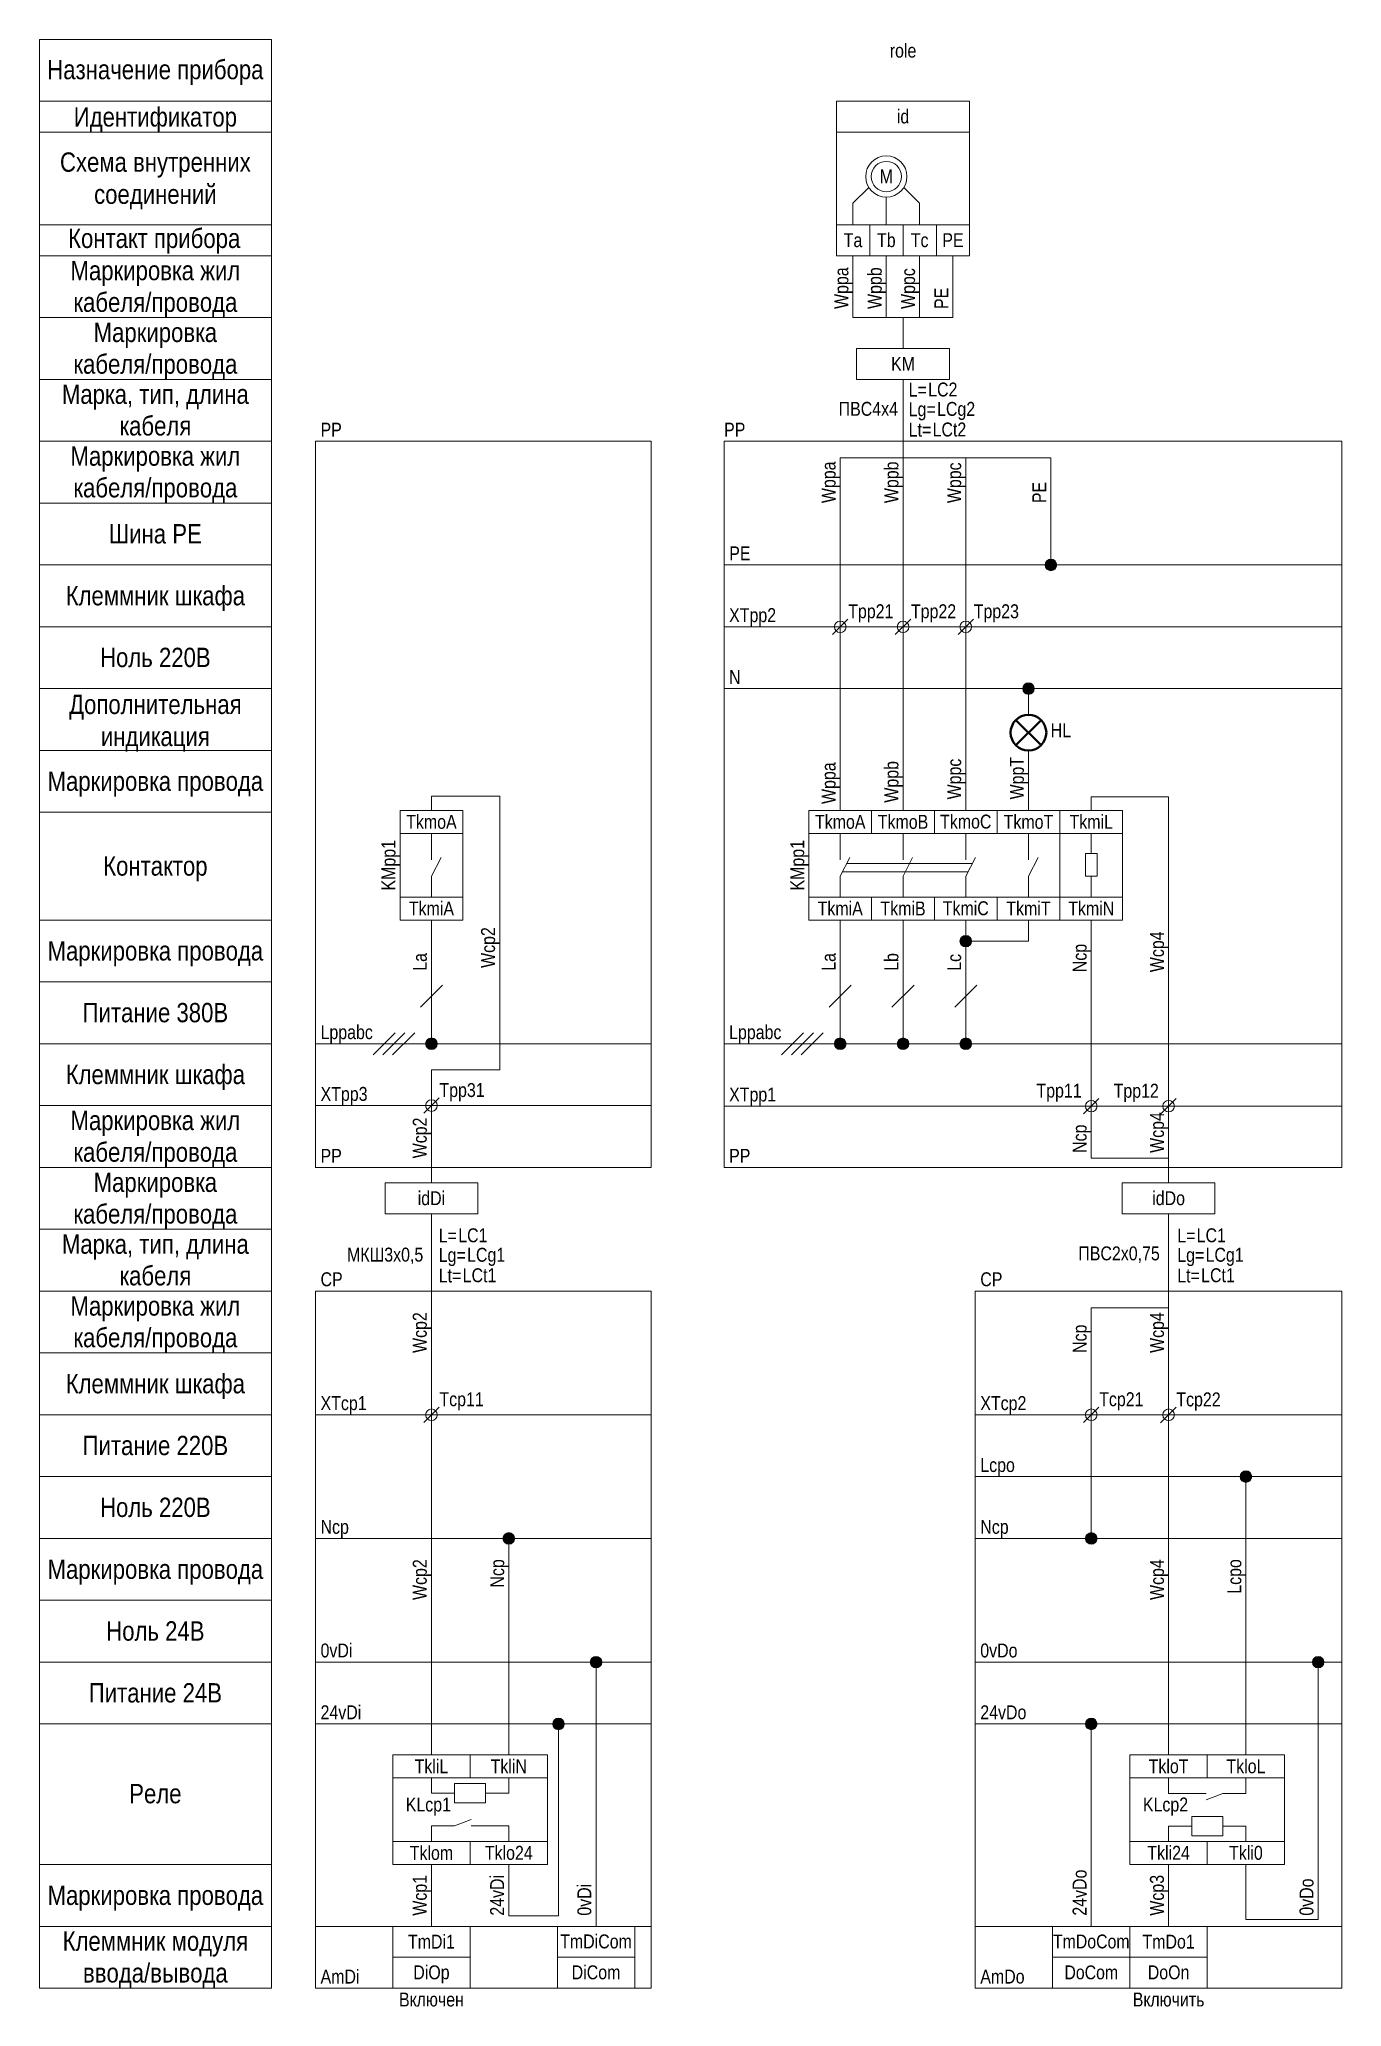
# Model space of a CAD drawing. Header units: millimetres. Extents: x 20 to 188, y -260 to -5.
import ezdxf

# ---------------------------------------------------------------- set-up
doc = ezdxf.new("R2010")
doc.units = ezdxf.units.MM
doc.header["$MEASUREMENT"] = 0
doc.linetypes.add('1_1', pattern=[2000, 1000, -1000])
doc.linetypes.add('4_2_1_2', pattern=[6702.777624, 3527.777672, -1763.888836, 0, -1411.111116])
for name, color, linetype in [('cp_names', 7, 'Continuous'), ('cp_params_di', 7, 'Continuous'), ('cp_params_do', 7, 'Continuous'), ('cp_static_di', 7, 'Continuous'), ('cp_static_do', 7, 'Continuous'), ('id_names', 7, 'Continuous'), ('id_params_di', 7, 'Continuous'), ('id_params_do', 7, 'Continuous'), ('id_static_di', 7, 'Continuous'), ('id_static_do', 7, 'Continuous')]:
    doc.layers.add(name, color=color, linetype=linetype)
doc.styles.add('СГЕНЕРИР_СТИЛЬ_1', font='ARIALN.TTF')

msp = doc.modelspace()

# ---------------------------------------------------------------- texts
at = {"layer": 'cp_names', "color": 7, "linetype": 'Continuous', "lineweight": 15, "char_height": 2.5, "attachment_point": 2, "style": 'СГЕНЕРИР_СТИЛЬ_1'}
for s, insert, line_spacing_factor in [('\\A1;{\\pqc;\\fArial Narrow|b0|i0|c204|p34;Маркировка жил\\P\\pqc;\\fArial Narrow|b0|i0|c204|p34;кабеля/провода}', (35, -167.61), 0.982786), ('\\A1;{\\pqc;\\fArial Narrow|b0|i0|c204|p34;Клеммник модуля\\P\\pqc;\\fArial Narrow|b0|i0|c204|p34;ввода\\fArial Narrow|b0|i0|c204|p34;/вывода}', (35, -249.78), 0.985989)]:
    msp.add_mtext(s, dxfattribs=dict(at, insert=insert, line_spacing_factor=line_spacing_factor))
for s, insert in [('\\A1;{\\pqc;\\fArial Narrow|b0|i0|c204|p34;Клеммник\\fArial Narrow|b0|i0|c204|p34; шкафа}', (35, -177.66)), ('\\A1;{\\pqc;\\fArial Narrow|b0|i0|c204|p34;Питание \\fArial Narrow|b0|i0|c204|p34;220В}', (35, -185.66)), ('\\A1;{\\pqc;\\fArial Narrow|b0|i0|c204|p34;Ноль\\fArial Narrow|b0|i0|c204|p34; 220В}', (35, -193.66)), ('\\A1;{\\pqc;\\fArial Narrow|b0|i0|c204|p34;Маркировка \\fArial Narrow|b0|i0|c204|p34;провода}', (35, -201.67)), ('\\A1;{\\pqc;\\fArial Narrow|b0|i0|c204|p34;Ноль 24\\fArial Narrow|b0|i0|c204|p34;В}', (35, -209.66)), ('\\A1;{\\pqc;\\fArial Narrow|b0|i0|c204|p34;Питание 2\\fArial Narrow|b0|i0|c204|p34;4\\fArial Narrow|b0|i0|c204|p34;В}', (35, -217.66)), ('\\A1;{\\pqc;\\fArial Narrow|b0|i0|c204|p34;Реле}', (35, -230.7)), ('\\A1;{\\pqc;\\fArial Narrow|b0|i0|c204|p34;Маркировка \\fArial Narrow|b0|i0|c204|p34;провода}', (35, -243.85))]:
    msp.add_mtext(s, dxfattribs=dict(at, insert=insert))
at = {"layer": 'cp_params_di', "color": 7, "linetype": 'Continuous', "lineweight": 15, "char_height": 1.8, "style": 'СГЕНЕРИР_СТИЛЬ_1'}
for s, insert, attachment_point in [('\\A1;{\\pql;\\fArial Narrow|b0|i0|c204|p34;CP}', (56.36, -164.51), 1), ('\\A1;{\\pql;\\fArial Narrow|b0|i0|c204|p34;XTcp\\fArial Narrow|b0|i0|c204|p34;1}', (56.36, -180.53), 1), ('\\A1;{\\pql;\\fArial Narrow|b0|i0|c204|p34;Tcp\\fArial Narrow|b0|i0|c204|p34;1\\fArial Narrow|b0|i0|c204|p34;1}', (71.73, -180.03), 1), ('\\A1;{\\pql;\\fArial Narrow|b0|i0|c204|p34;Ncp}', (56.36, -196.54), 1), ('\\A1;{\\pql;\\fArial Narrow|b0|i0|c204|p34;0v\\fArial Narrow|b0|i0|c204|p34;Di}', (56.36, -212.53), 1), ('\\A1;{\\pql;\\fArial Narrow|b0|i0|c204|p34;24v\\fArial Narrow|b0|i0|c204|p34;Di}', (56.36, -220.53), 1), ('\\A1;{\\pqc;\\fArial Narrow|b0|i0|c204|p34;TkliL}', (70.7, -227.51), 2), ('\\A1;{\\pqc;\\fArial Narrow|b0|i0|c204|p34;T\\fArial Narrow|b0|i0|c204|p34;kliN}', (80.7, -227.51), 2), ('\\A1;{\\pqc;\\fArial Narrow|b0|i0|c204|p34;KLcp\\fArial Narrow|b0|i0|c204|p34;1}', (70.3, -232.46), 2), ('\\A1;{\\pqc;\\fArial Narrow|b0|i0|c204|p34;T\\fArial Narrow|b0|i0|c204|p34;klom}', (70.7, -238.72), 2), ('\\A1;{\\pqc;\\fArial Narrow|b0|i0|c204|p34;T\\fArial Narrow|b0|i0|c204|p34;klo24}', (80.7, -238.71), 2), ('\\A1;{\\pqc;\\fArial Narrow|b0|i0|c204|p34;Tm\\fArial Narrow|b0|i0|c204|p34;Di\\fArial Narrow|b0|i0|c204|p34;1}', (70.7, -250.2), 2), ('\\A1;{\\pqc;\\fArial Narrow|b0|i0|c204|p34;TmDiCom}', (91.98, -250.17), 2), ('\\A1;{\\pqc;\\fArial Narrow|b0|i0|c204|p34;Di\\fArial Narrow|b0|i0|c204|p34;Op}', (70.7, -254.17), 2), ('\\A1;{\\pqc;\\fArial Narrow|b0|i0|c204|p34;Di\\fArial Narrow|b0|i0|c204|p34;Com}', (91.98, -254.17), 2), ('\\A1;{\\pql;\\fArial Narrow|b0|i0|c204|p34;Am\\fArial Narrow|b0|i0|c204|p34;Di}', (56.36, -254.72), 1)]:
    msp.add_mtext(s, dxfattribs=dict(at, insert=insert, attachment_point=attachment_point))
at = {"layer": 'cp_params_di', "color": 7, "linetype": 'Continuous', "lineweight": 15, "char_height": 1.8, "attachment_point": 1, "rotation": 90, "style": 'СГЕНЕРИР_СТИЛЬ_1'}
for s, insert in [('\\A1;{\\pql;\\fArial Narrow|b0|i0|c204|p34;Wcp\\fArial Narrow|b0|i0|c204|p34;2}', (68.29, -206.9)), ('\\A1;{\\pql;\\fArial Narrow|b0|i0|c204|p34;N\\fArial Narrow|b0|i0|c204|p34;cp}', (78.3, -205.29)), ('\\A1;{\\pql;\\fArial Narrow|b0|i0|c204|p34;Wcp\\fArial Narrow|b0|i0|c204|p34;1}', (68.29, -247.74)), ('\\A1;{\\pql;\\fArial Narrow|b0|i0|c204|p34;24v\\fArial Narrow|b0|i0|c204|p34;Di}', (78.29, -247.74)), ('\\A1;{\\pql;\\fArial Narrow|b0|i0|c204|p34;0\\fArial Narrow|b0|i0|c204|p34;vDi}', (89.57, -247.74))]:
    msp.add_mtext(s, dxfattribs=dict(at, insert=insert))
at = {"layer": 'cp_params_do', "color": 7, "linetype": 'Continuous', "lineweight": 15, "style": 'СГЕНЕРИР_СТИЛЬ_1'}
for s, insert, char_height, attachment_point in [('\\A1;{\\pql;\\fArial Narrow|b0|i0|c204|p34;CP}', (141.67, -164.51), 1.8, 1), ('\\A1;{\\pql;\\fArial Narrow|b0|i0|c204|p34;XTcp\\fArial Narrow|b0|i0|c204|p34;2}', (141.67, -180.53), 1.8, 1), ('\\A1;{\\pql;\\fArial Narrow|b0|i0|c204|p34;Tcp\\fArial Narrow|b0|i0|c204|p34;2\\fArial Narrow|b0|i0|c204|p34;1}', (157.04, -180.03), 1.8, 1), ('\\A1;{\\pql;\\fArial Narrow|b0|i0|c204|p34;Tcp\\fArial Narrow|b0|i0|c204|p34;2\\fArial Narrow|b0|i0|c204|p34;2}', (167.02, -180.05), 1.8, 1), ('\\A1;{\\pql;\\fArial Narrow|b0|i0|c204|p34;Lcp\\fArial Narrow|b0|i0|c204|p34;o}', (141.67, -188.54), 1.8, 1), ('\\A1;{\\pql;\\fArial Narrow|b0|i0|c204|p34;Ncp}', (141.67, -196.54), 1.8, 1), ('\\A1;{\\pql;\\fArial Narrow|b0|i0|c204|p34;0v\\fArial Narrow|b0|i0|c204|p34;Do}', (141.67, -212.53), 1.8, 1), ('\\A1;{\\pql;\\fArial Narrow|b0|i0|c204|p34;24v\\fArial Narrow|b0|i0|c204|p34;Do}', (141.67, -220.53), 1.8, 1), ('\\A1;{\\pqc;\\fArial Narrow|b0|i0|c204|p34;TkloT}', (166.02, -227.51), 1.8, 2), ('\\A1;{\\pqc;\\fArial Narrow|b0|i0|c204|p34;T\\fArial Narrow|b0|i0|c204|p34;kloL}', (176.02, -227.51), 1.8, 2), ('\\A1;{\\pqc;\\fArial Narrow|b0|i0|c204|p34;KL\\fArial Narrow|b0|i0|c204|p34;cp2}', (165.62, -232.46), 1.8, 2), ('\\A1;{\\pqc;\\fArial Narrow|b0|i0|c204|p34;T\\fArial Narrow|b0|i0|c204|p34;kli24}', (166.02, -238.71), 1.8, 2), ('\\A1;{\\pqc;\\fArial Narrow|b0|i0|c204|p34;T\\fArial Narrow|b0|i0|c204|p34;kli0}', (176.02, -238.71), 1.8, 2), ('\\A1;{\\pqc;\\fArial Narrow|b0|i0|c204|p34;Tm\\fArial Narrow|b0|i0|c204|p34;DoCom}', (156.02, -250.18), 1.79, 2), ('\\A1;{\\pqc;\\fArial Narrow|b0|i0|c204|p34;TmDo1}', (166.02, -250.2), 1.8, 2), ('\\A1;{\\pqc;\\fArial Narrow|b0|i0|c204|p34;DoCom}', (156.02, -254.18), 1.79, 2), ('\\A1;{\\pqc;\\fArial Narrow|b0|i0|c204|p34;DoO\\fArial Narrow|b0|i0|c204|p34;n}', (166.02, -254.17), 1.8, 2), ('\\A1;{\\pql;\\fArial Narrow|b0|i0|c204|p34;Am\\fArial Narrow|b0|i0|c204|p34;Do}', (141.67, -254.72), 1.8, 1)]:
    msp.add_mtext(s, dxfattribs=dict(at, insert=insert, char_height=char_height, attachment_point=attachment_point))
at = {"layer": 'cp_params_do', "color": 7, "linetype": 'Continuous', "lineweight": 15, "char_height": 1.8, "attachment_point": 1, "rotation": 90, "style": 'СГЕНЕРИР_СТИЛЬ_1'}
for s, insert in [('\\A1;{\\pql;\\fArial Narrow|b0|i0|c204|p34;Wcp\\fArial Narrow|b0|i0|c204|p34;4}', (163.62, -174.94)), ('\\A1;{\\pql;\\fArial Narrow|b0|i0|c204|p34;Ncp}', (153.62, -174.94)), ('\\A1;{\\pql;\\fArial Narrow|b0|i0|c204|p34;Wcp\\fArial Narrow|b0|i0|c204|p34;4}', (163.62, -206.9)), ('\\A1;{\\pql;\\fArial Narrow|b0|i0|c204|p34;Lcp\\fArial Narrow|b0|i0|c204|p34;o}', (173.62, -206.09)), ('\\A1;{\\pql;\\fArial Narrow|b0|i0|c204|p34;24v\\fArial Narrow|b0|i0|c204|p34;Do}', (153.61, -247.74)), ('\\A1;{\\pql;\\fArial Narrow|b0|i0|c204|p34;Wcp\\fArial Narrow|b0|i0|c204|p34;3}', (163.61, -247.74)), ('\\A1;{\\pql;\\fArial Narrow|b0|i0|c204|p34;0vDo}', (182.95, -247.74))]:
    msp.add_mtext(s, dxfattribs=dict(at, insert=insert))
at = {"layer": 'cp_static_di', "color": 7, "linetype": 'Continuous', "lineweight": 15, "insert": (70.7, -257.69), "char_height": 1.8, "attachment_point": 2, "style": 'СГЕНЕРИР_СТИЛЬ_1'}
msp.add_mtext('\\A1;{\\pqc;\\fArial Narrow|b0|i0|c204|p34;Включен}', dxfattribs=at)
at = {"layer": 'cp_static_do', "color": 7, "linetype": 'Continuous', "lineweight": 15, "insert": (166.02, -257.69), "char_height": 1.8, "attachment_point": 2, "style": 'СГЕНЕРИР_СТИЛЬ_1'}
msp.add_mtext('\\A1;{\\pqc;\\fArial Narrow|b0|i0|c204|p34;Включить}', dxfattribs=at)
at = {"layer": 'id_names', "color": 7, "linetype": 'Continuous', "lineweight": 15, "char_height": 2.5, "attachment_point": 2, "style": 'СГЕНЕРИР_СТИЛЬ_1'}
for s, insert in [('\\A1;{\\pqc;\\fArial Narrow|b0|i0|c204|p34;Назначение прибора}', (35, -7.66)), ('\\A1;{\\pqc;\\fArial Narrow|b0|i0|c204|p34;Идентификатор}', (35, -13.78)), ('\\A1;{\\pqc;\\fArial Narrow|b0|i0|c204|p34;Контакт прибора}', (34.85, -29.49)), ('\\A1;{\\pqc;\\fArial Narrow|b0|i0|c204|p34;Шина РЕ}', (35, -67.72)), ('\\A1;{\\pqc;\\fArial Narrow|b0|i0|c204|p34;Клеммник\\fArial Narrow|b0|i0|c204|p34; шкафа}', (35, -75.72)), ('\\A1;{\\pqc;\\fArial Narrow|b0|i0|c204|p34;Ноль\\fArial Narrow|b0|i0|c204|p34; 220В}', (35, -83.71)), ('\\A1;{\\pqc;\\fArial Narrow|b0|i0|c204|p34;Маркировка \\fArial Narrow|b0|i0|c204|p34;провода}', (35, -99.72)), ('\\A1;{\\pqc;\\fArial Narrow|b0|i0|c204|p34;Контактор}', (35, -110.69)), ('\\A1;{\\pqc;\\fArial Narrow|b0|i0|c204|p34;Маркировка \\fArial Narrow|b0|i0|c204|p34;провода}', (35, -121.67)), ('\\A1;{\\pqc;\\fArial Narrow|b0|i0|c204|p34;Питание 380В}', (35, -129.66)), ('\\A1;{\\pqc;\\fArial Narrow|b0|i0|c204|p34;Клеммник\\fArial Narrow|b0|i0|c204|p34; шкафа}', (35, -137.66))]:
    msp.add_mtext(s, dxfattribs=dict(at, insert=insert))
at = {"layer": 'id_names', "color": 7, "linetype": 'Continuous', "lineweight": 15, "insert": (35, -19.63), "char_height": 2.5, "width": 30, "attachment_point": 2, "line_spacing_factor": 0.996473, "style": 'СГЕНЕРИР_СТИЛЬ_1'}
msp.add_mtext('\\A1;{\\pqc;\\fArial Narrow|b0|i0|c204|p34;Схема внутренних соединений}', dxfattribs=at)
at = {"layer": 'id_names', "color": 7, "linetype": 'Continuous', "lineweight": 15, "char_height": 2.5, "attachment_point": 2, "style": 'СГЕНЕРИР_СТИЛЬ_1'}
for s, insert, line_spacing_factor in [('\\A1;{\\pqc;\\fArial Narrow|b0|i0|c204|p34;Маркировка жил\\P\\pqc;\\fArial Narrow|b0|i0|c204|p34;кабеля/провода}', (35, -33.66), 0.982786), ('\\A1;{\\pqc;\\fArial Narrow|b0|i0|c204|p34;Маркировка\\P\\pqc;\\fArial Narrow|b0|i0|c204|p34;кабеля/провода}', (35, -41.66), 0.982786), ('\\A1;{\\pqc;\\fArial Narrow|b0|i0|c204|p34;Марка, тип\\fArial Narrow|b0|i0|c204|p34;, длина\\P\\pqc;\\fArial Narrow|b0|i0|c204|p34;кабеля}', (35, -49.66), 0.98101), ('\\A1;{\\pqc;\\fArial Narrow|b0|i0|c204|p34;Маркировка жил\\P\\pqc;\\fArial Narrow|b0|i0|c204|p34;кабеля/провода}', (35, -57.66), 0.982786), ('\\A1;{\\pqc;\\fArial Narrow|b0|i0|c204|p34;Дополнительная\\P\\pqc;\\fArial Narrow|b0|i0|c204|p34;индикация}', (35, -89.78), 0.996475), ('\\A1;{\\pqc;\\fArial Narrow|b0|i0|c204|p34;Маркировка жил\\P\\pqc;\\fArial Narrow|b0|i0|c204|p34;кабеля/провода}', (35, -143.61), 0.982786), ('\\A1;{\\pqc;\\fArial Narrow|b0|i0|c204|p34;Маркировка\\P\\pqc;\\fArial Narrow|b0|i0|c204|p34;кабеля/провода}', (35, -151.61), 0.982786), ('\\A1;{\\pqc;\\fArial Narrow|b0|i0|c204|p34;Марка, тип\\fArial Narrow|b0|i0|c204|p34;, длина\\P\\pqc;\\fArial Narrow|b0|i0|c204|p34;кабеля}', (35, -159.61), 0.98101)]:
    msp.add_mtext(s, dxfattribs=dict(at, insert=insert, line_spacing_factor=line_spacing_factor))
at = {"layer": 'id_params_di', "color": 7, "linetype": 'Continuous', "lineweight": 15, "char_height": 1.8, "style": 'СГЕНЕРИР_СТИЛЬ_1'}
for s, insert, attachment_point in [('\\A1;{\\pql;\\fArial Narrow|b0|i0|c204|p34;P\\fArial Narrow|b0|i0|c204|p34;P}', (56.36, -54.6), 1), ('\\A1;{\\pqc;\\fArial Narrow|b0|i0|c204|p34;Tk\\fArial Narrow|b0|i0|c204|p34;m\\fArial Narrow|b0|i0|c204|p34;oA}', (70.7, -105.33), 2), ('\\A1;{\\pqc;\\fArial Narrow|b0|i0|c204|p34;Tkm\\fArial Narrow|b0|i0|c204|p34;i\\fArial Narrow|b0|i0|c204|p34;A}', (70.7, -116.54), 2), ('\\A1;{\\pql;\\fArial Narrow|b0|i0|c204|p34;Lpp\\fArial Narrow|b0|i0|c204|p34;abc}', (56.36, -132.54), 1), ('\\A1;{\\pql;\\fArial Narrow|b0|i0|c204|p34;XTpp\\fArial Narrow|b0|i0|c204|p34;3}', (56.36, -140.53), 1), ('\\A1;{\\pql;\\fArial Narrow|b0|i0|c204|p34;Tpp\\fArial Narrow|b0|i0|c204|p34;3\\fArial Narrow|b0|i0|c204|p34;1}', (71.73, -140.03), 1), ('\\A1;{\\pql;\\fArial Narrow|b0|i0|c204|p34;P\\fArial Narrow|b0|i0|c204|p34;P}', (56.36, -148.54), 1), ('\\A1;{\\pqc;\\fArial Narrow|b0|i0|c204|p34;idD\\fArial Narrow|b0|i0|c204|p34;i}', (70.7, -154.02), 2), ('\\A1;{\\pql;\\fArial Narrow|b0|i0|c204|p34;LC\\fArial Narrow|b0|i0|c204|p34;1}', (74.16, -158.82), 1), ('\\A1;{\\pql;\\fArial Narrow|b0|i0|c204|p34;LCg\\fArial Narrow|b0|i0|c204|p34;1}', (75.31, -161.34), 1), ('\\A1;{\\pql;\\fArial Narrow|b0|i0|c204|p34;LCt\\fArial Narrow|b0|i0|c204|p34;1}', (74.74, -163.99), 1)]:
    msp.add_mtext(s, dxfattribs=dict(at, insert=insert, attachment_point=attachment_point))
at = {"layer": 'id_params_di', "color": 7, "linetype": 'Continuous', "lineweight": 15, "char_height": 1.8, "rotation": 90, "style": 'СГЕНЕРИР_СТИЛЬ_1'}
for s, insert, attachment_point in [('\\A1;{\\pqc;\\fArial Narrow|b0|i0|c204|p34;KMpp\\fArial Narrow|b0|i0|c204|p34;1}', (64.24, -111.85), 2), ('\\A1;{\\pql;\\fArial Narrow|b0|i0|c204|p34;Wcp\\fArial Narrow|b0|i0|c204|p34;2}', (77.12, -125.13), 1), ('\\A1;{\\pql;\\fArial Narrow|b0|i0|c204|p34;La}', (68.3, -125.5), 1), ('\\A1;{\\pql;\\fArial Narrow|b0|i0|c204|p34;Wcp\\fArial Narrow|b0|i0|c204|p34;2}', (68.29, -149.76), 1), ('\\A1;{\\pql;\\fArial Narrow|b0|i0|c204|p34;Wcp\\fArial Narrow|b0|i0|c204|p34;2}', (68.29, -174.94), 1)]:
    msp.add_mtext(s, dxfattribs=dict(at, insert=insert, attachment_point=attachment_point))
at = {"layer": 'id_params_do', "color": 7, "linetype": 'Continuous', "lineweight": 15, "insert": (131.68, -5.56), "char_height": 1.8, "width": 30, "attachment_point": 2, "style": 'СГЕНЕРИР_СТИЛЬ_1'}
msp.add_mtext('\\A1;{\\pqc;\\fArial Narrow|b0|i0|c204|p34;role}', dxfattribs=at)
at = {"layer": 'id_params_do', "color": 7, "linetype": 'Continuous', "lineweight": 15, "char_height": 1.8, "style": 'СГЕНЕРИР_СТИЛЬ_1'}
for s, insert, attachment_point in [('\\A1;{\\pqc;\\fArial Narrow|b0|i0|c204|p34;id}', (131.68, -14.08), 2), ('\\A1;{\\pqc;\\fArial Narrow|b0|i0|c204|p34;T\\fArial Narrow|b0|i0|c204|p34;a}', (125.21, -30.08), 2), ('\\A1;{\\pqc;\\fArial Narrow|b0|i0|c204|p34;Tb}', (129.52, -30.08), 2), ('\\A1;{\\pqc;\\fArial Narrow|b0|i0|c204|p34;Tc}', (133.83, -30.08), 2), ('\\A1;{\\pqc;\\fArial Narrow|b0|i0|c204|p34;KM}', (131.68, -46.08), 2), ('\\A1;{\\pql;\\fArial Narrow|b0|i0|c204|p34;LC\\fArial Narrow|b0|i0|c204|p34;2}', (134.93, -49.4), 1), ('\\A1;{\\pql;\\fArial Narrow|b0|i0|c204|p34;LCg\\fArial Narrow|b0|i0|c204|p34;2}', (136.08, -51.91), 1), ('\\A1;{\\pql;\\fArial Narrow|b0|i0|c204|p34;P\\fArial Narrow|b0|i0|c204|p34;P}', (108.54, -54.6), 1), ('\\A1;{\\pql;\\fArial Narrow|b0|i0|c204|p34;LCt\\fArial Narrow|b0|i0|c204|p34;2}', (135.5, -54.57), 1), ('\\A1;{\\pql;\\fArial Narrow|b0|i0|c204|p34;X\\fArial Narrow|b0|i0|c204|p34;T\\fArial Narrow|b0|i0|c204|p34;pp2}', (109.19, -78.59), 1), ('\\A1;{\\pql;\\fArial Narrow|b0|i0|c204|p34;T\\fArial Narrow|b0|i0|c204|p34;pp21}', (124.59, -78.09), 1), ('\\A1;{\\pql;\\fArial Narrow|b0|i0|c204|p34;T\\fArial Narrow|b0|i0|c204|p34;pp22}', (132.7, -78.09), 1), ('\\A1;{\\pql;\\fArial Narrow|b0|i0|c204|p34;T\\fArial Narrow|b0|i0|c204|p34;pp23}', (140.82, -78.09), 1), ('\\A1;{\\pqc;\\fArial Narrow|b0|i0|c204|p34;HL}', (152.09, -93.48), 2), ('\\A1;{\\pqc;\\fArial Narrow|b0|i0|c204|p34;Tk\\fArial Narrow|b0|i0|c204|p34;m\\fArial Narrow|b0|i0|c204|p34;oA}', (123.56, -105.33), 2), ('\\A1;{\\pqc;\\fArial Narrow|b0|i0|c204|p34;Tkmo\\fArial Narrow|b0|i0|c204|p34;B}', (131.68, -105.33), 2), ('\\A1;{\\pqc;\\fArial Narrow|b0|i0|c204|p34;Tkmo\\fArial Narrow|b0|i0|c204|p34;C}', (139.79, -105.3), 2), ('\\A1;{\\pqc;\\fArial Narrow|b0|i0|c204|p34;Tkm\\fArial Narrow|b0|i0|c204|p34;oT}', (147.9, -105.33), 2), ('\\A1;{\\pqc;\\fArial Narrow|b0|i0|c204|p34;TkmiL}', (156.02, -105.33), 2), ('\\A1;{\\pqc;\\fArial Narrow|b0|i0|c204|p34;Tkm\\fArial Narrow|b0|i0|c204|p34;i\\fArial Narrow|b0|i0|c204|p34;A}', (123.56, -116.54), 2), ('\\A1;{\\pqc;\\fArial Narrow|b0|i0|c204|p34;Tkm\\fArial Narrow|b0|i0|c204|p34;iB}', (131.68, -116.54), 2), ('\\A1;{\\pqc;\\fArial Narrow|b0|i0|c204|p34;Tkm\\fArial Narrow|b0|i0|c204|p34;iC}', (139.79, -116.51), 2), ('\\A1;{\\pqc;\\fArial Narrow|b0|i0|c204|p34;Tkmi\\fArial Narrow|b0|i0|c204|p34;T}', (147.9, -116.54), 2), ('\\A1;{\\pqc;\\fArial Narrow|b0|i0|c204|p34;Tkm\\fArial Narrow|b0|i0|c204|p34;iN}', (156.02, -116.54), 2), ('\\A1;{\\pql;\\fArial Narrow|b0|i0|c204|p34;Lpp\\fArial Narrow|b0|i0|c204|p34;abc}', (109.19, -132.54), 1), ('\\A1;{\\pql;\\fArial Narrow|b0|i0|c204|p34;X\\fArial Narrow|b0|i0|c204|p34;T\\fArial Narrow|b0|i0|c204|p34;pp1}', (109.19, -140.6), 1), ('\\A1;{\\pql;\\fArial Narrow|b0|i0|c204|p34;T\\fArial Narrow|b0|i0|c204|p34;pp11}', (148.93, -140.1), 1), ('\\A1;{\\pql;\\fArial Narrow|b0|i0|c204|p34;T\\fArial Narrow|b0|i0|c204|p34;pp12}', (158.91, -140.12), 1), ('\\A1;{\\pql;\\fArial Narrow|b0|i0|c204|p34;P\\fArial Narrow|b0|i0|c204|p34;P}', (109.19, -148.54), 1), ('\\A1;{\\pqc;\\fArial Narrow|b0|i0|c204|p34;idDo}', (166.02, -154.02), 2), ('\\A1;{\\pql;\\fArial Narrow|b0|i0|c204|p34;LC\\fArial Narrow|b0|i0|c204|p34;1}', (169.65, -158.82), 1), ('\\A1;{\\pql;\\fArial Narrow|b0|i0|c204|p34;LCg\\fArial Narrow|b0|i0|c204|p34;1}', (170.8, -161.34), 1), ('\\A1;{\\pql;\\fArial Narrow|b0|i0|c204|p34;LCt\\fArial Narrow|b0|i0|c204|p34;1}', (170.23, -163.99), 1)]:
    msp.add_mtext(s, dxfattribs=dict(at, insert=insert, attachment_point=attachment_point))
at = {"layer": 'id_params_do', "color": 7, "linetype": 'Continuous', "lineweight": 15, "char_height": 1.8, "rotation": 90, "style": 'СГЕНЕРИР_СТИЛЬ_1'}
for s, insert, attachment_point in [('\\A1;{\\pql;\\fArial Narrow|b0|i0|c204|p34;W\\fArial Narrow|b0|i0|c204|p34;pp\\fArial Narrow|b0|i0|c204|p34;a}', (122.81, -39.88), 1), ('\\A1;{\\pql;\\fArial Narrow|b0|i0|c204|p34;Wpp\\fArial Narrow|b0|i0|c204|p34;b}', (127.12, -39.88), 1), ('\\A1;{\\pql;\\fArial Narrow|b0|i0|c204|p34;Wpp\\fArial Narrow|b0|i0|c204|p34;c}', (131.43, -39.88), 1), ('\\A1;{\\pql;\\fArial Narrow|b0|i0|c204|p34;Wppa}', (121.16, -65), 1), ('\\A1;{\\pql;\\fArial Narrow|b0|i0|c204|p34;Wpp\\fArial Narrow|b0|i0|c204|p34;b}', (129.28, -65), 1), ('\\A1;{\\pql;\\fArial Narrow|b0|i0|c204|p34;Wpp\\fArial Narrow|b0|i0|c204|p34;c}', (137.39, -65), 1), ('\\A1;{\\pql;\\fArial Narrow|b0|i0|c204|p34;W\\fArial Narrow|b0|i0|c204|p34;p\\fArial Narrow|b0|i0|c204|p34;pa}', (121.16, -103.92), 1), ('\\A1;{\\pql;\\fArial Narrow|b0|i0|c204|p34;W\\fArial Narrow|b0|i0|c204|p34;p\\fArial Narrow|b0|i0|c204|p34;pb}', (129.28, -103.75), 1), ('\\A1;{\\pql;\\fArial Narrow|b0|i0|c204|p34;Wppc}', (137.39, -103.33), 1), ('\\A1;{\\pql;\\fArial Narrow|b0|i0|c204|p34;Wpp\\fArial Narrow|b0|i0|c204|p34;T}', (145.5, -103.33), 1), ('\\A1;{\\pqc;\\fArial Narrow|b0|i0|c204|p34;KMpp\\fArial Narrow|b0|i0|c204|p34;1}', (117.1, -111.85), 2), ('\\A1;{\\pql;\\fArial Narrow|b0|i0|c204|p34;Ncp}', (153.62, -125.68), 1), ('\\A1;{\\pql;\\fArial Narrow|b0|i0|c204|p34;Wcp\\fArial Narrow|b0|i0|c204|p34;4}', (163.62, -125.68), 1), ('\\A1;{\\pql;\\fArial Narrow|b0|i0|c204|p34;La}', (121.16, -125.5), 1), ('\\A1;{\\pql;\\fArial Narrow|b0|i0|c204|p34;L\\fArial Narrow|b0|i0|c204|p34;b}', (129.28, -125.5), 1), ('\\A1;{\\pql;\\fArial Narrow|b0|i0|c204|p34;L\\fArial Narrow|b0|i0|c204|p34;c}', (137.39, -125.5), 1), ('\\A1;{\\pql;\\fArial Narrow|b0|i0|c204|p34;Wcp\\fArial Narrow|b0|i0|c204|p34;4}', (163.62, -149.06), 1), ('\\A1;{\\pql;\\fArial Narrow|b0|i0|c204|p34;Ncp}', (153.62, -149.06), 1)]:
    msp.add_mtext(s, dxfattribs=dict(at, insert=insert, attachment_point=attachment_point))
at = {"layer": 'id_static_di', "color": 7, "linetype": 'Continuous', "lineweight": 15, "char_height": 1.8, "attachment_point": 1, "style": 'СГЕНЕРИР_СТИЛЬ_1'}
for s, insert in [('\\A1;{\\pql;\\fArial Narrow|b0|i0|c204|p34;L=}', (71.64, -158.85)), ('\\A1;{\\pql;\\fArial Narrow|b0|i0|c204|p34;Lg=}', (71.64, -161.37)), ('\\A1;{\\pql;\\fArial Narrow|b0|i0|c204|p34;Lt=}', (71.64, -164.02))]:
    msp.add_mtext(s, dxfattribs=dict(at, insert=insert))
at = {"layer": 'id_static_di', "color": 7, "linetype": 'Continuous', "lineweight": 40, "insert": (59.79, -161.32), "char_height": 1.8, "attachment_point": 1, "style": 'СГЕНЕРИР_СТИЛЬ_1'}
msp.add_mtext('\\A1;{\\pql;\\fArial Narrow|b0|i0|c204|p34;МКШ3х0,5}', dxfattribs=at)
at = {"layer": 'id_static_do', "color": 7, "linetype": 'Continuous', "lineweight": 15, "char_height": 1.8, "style": 'СГЕНЕРИР_СТИЛЬ_1'}
for s, insert, attachment_point in [('\\A1;{\\pqc;\\fArial Narrow|b0|i0|c204|p34;M}', (129.52, -21.83), 2), ('\\A1;{\\pqc;\\fArial Narrow|b0|i0|c204|p34;PE}', (138.14, -30.08), 2), ('\\A1;{\\pql;\\fArial Narrow|b0|i0|c204|p34;L=}', (132.41, -49.43), 1), ('\\A1;{\\pql;\\fArial Narrow|b0|i0|c204|p34;Lg=}', (132.41, -51.95), 1), ('\\A1;{\\pql;\\fArial Narrow|b0|i0|c204|p34;Lt=}', (132.41, -54.6), 1), ('\\A1;{\\pqc;\\fArial Narrow|b0|i0|c204|p34;PE}', (110.58, -70.6), 2), ('\\A1;{\\pql;\\fArial Narrow|b0|i0|c204|p34;N}', (109.19, -86.6), 1), ('\\A1;{\\pql;\\fArial Narrow|b0|i0|c204|p34;L=}', (167.14, -158.85), 1), ('\\A1;{\\pql;\\fArial Narrow|b0|i0|c204|p34;Lg=}', (167.14, -161.37), 1), ('\\A1;{\\pql;\\fArial Narrow|b0|i0|c204|p34;Lt=}', (167.14, -164.02), 1)]:
    msp.add_mtext(s, dxfattribs=dict(at, insert=insert, attachment_point=attachment_point))
at = {"layer": 'id_static_do', "color": 7, "linetype": 'Continuous', "lineweight": 15, "char_height": 1.8, "attachment_point": 1, "rotation": 90, "style": 'СГЕНЕРИР_СТИЛЬ_1'}
for insert in [(135.74, -39.88), (148.4, -65)]:
    msp.add_mtext('\\A1;{\\pql;\\fArial Narrow|b0|i0|c204|p34;PE}', dxfattribs=dict(at, insert=insert))
at = {"layer": 'id_static_do', "color": 7, "linetype": 'Continuous', "lineweight": 40, "char_height": 1.8, "attachment_point": 1, "style": 'СГЕНЕРИР_СТИЛЬ_1'}
for s, insert in [('\\A1;{\\pql;\\fArial Narrow|b0|i0|c204|p34;ПВС4х\\fArial Narrow|b0|i0|c204|p34;4}', (123.35, -51.9)), ('\\A1;{\\pql;\\fArial Narrow|b0|i0|c204|p34;ПВС\\fArial Narrow|b0|i0|c204|p34;2\\fArial Narrow|b0|i0|c204|p34;х0,75}', (154.34, -161.16))]:
    msp.add_mtext(s, dxfattribs=dict(at, insert=insert))

# ---------------------------------------------------------------- hatches: boundary and pattern name
at = {"layer": 'cp_static_di', "linetype": 'Continuous', "lineweight": 0, "true_color": 0x000000}
for points in [[(79.95, -198.94), (80.01, -199.23), (80.17, -199.47), (80.41, -199.64), (80.7, -199.69), (80.99, -199.64), (81.23, -199.47), (81.39, -199.23), (81.45, -198.94), (81.39, -198.66), (81.23, -198.41), (80.99, -198.25), (80.7, -198.19), (80.41, -198.25), (80.17, -198.41), (80.01, -198.66)], [(91.23, -214.94), (91.29, -215.23), (91.45, -215.47), (91.7, -215.64), (91.98, -215.69), (92.27, -215.64), (92.51, -215.47), (92.68, -215.23), (92.73, -214.94), (92.68, -214.66), (92.51, -214.41), (92.27, -214.25), (91.98, -214.19), (91.7, -214.25), (91.45, -214.41), (91.29, -214.66)], [(86.38, -222.94), (86.43, -223.23), (86.6, -223.47), (86.84, -223.64), (87.13, -223.69), (87.41, -223.64), (87.66, -223.47), (87.82, -223.23), (87.88, -222.94), (87.82, -222.66), (87.66, -222.41), (87.41, -222.25), (87.13, -222.19), (86.84, -222.25), (86.6, -222.41), (86.43, -222.66)]]:
    msp.add_hatch(color=18, dxfattribs=at).paths.add_polyline_path(points)
at = {"layer": 'cp_static_do', "linetype": 'Continuous', "lineweight": 0, "true_color": 0x000000}
for points in [[(175.27, -190.94), (175.32, -191.23), (175.49, -191.47), (175.73, -191.64), (176.02, -191.69), (176.3, -191.64), (176.55, -191.47), (176.71, -191.23), (176.77, -190.94), (176.71, -190.66), (176.55, -190.41), (176.3, -190.25), (176.02, -190.19), (175.73, -190.25), (175.49, -190.41), (175.32, -190.66)], [(155.27, -198.94), (155.32, -199.23), (155.49, -199.47), (155.73, -199.64), (156.02, -199.69), (156.3, -199.64), (156.55, -199.47), (156.71, -199.23), (156.77, -198.94), (156.71, -198.66), (156.55, -198.41), (156.3, -198.25), (156.02, -198.19), (155.73, -198.25), (155.49, -198.41), (155.32, -198.66)], [(184.61, -214.94), (184.67, -215.23), (184.83, -215.47), (185.08, -215.63), (185.36, -215.69), (185.65, -215.63), (185.89, -215.47), (186.06, -215.23), (186.11, -214.94), (186.06, -214.66), (185.89, -214.41), (185.65, -214.25), (185.36, -214.19), (185.08, -214.25), (184.83, -214.41), (184.67, -214.66)], [(155.27, -222.94), (155.32, -223.23), (155.49, -223.47), (155.73, -223.64), (156.02, -223.69), (156.3, -223.64), (156.55, -223.47), (156.71, -223.23), (156.77, -222.94), (156.71, -222.66), (156.55, -222.41), (156.3, -222.25), (156.02, -222.19), (155.73, -222.25), (155.49, -222.41), (155.32, -222.66)]]:
    msp.add_hatch(color=18, dxfattribs=at).paths.add_polyline_path(points)
at = {"layer": 'id_static_di', "linetype": 'Continuous', "lineweight": 0, "true_color": 0x000000}
msp.add_hatch(color=18, dxfattribs=at).paths.add_polyline_path([(69.95, -134.94), (70.01, -135.23), (70.17, -135.47), (70.41, -135.64), (70.7, -135.69), (70.99, -135.64), (71.23, -135.47), (71.39, -135.23), (71.45, -134.94), (71.39, -134.66), (71.23, -134.41), (70.99, -134.25), (70.7, -134.19), (70.41, -134.25), (70.17, -134.41), (70.01, -134.66)])
at = {"layer": 'id_static_do', "linetype": 'Continuous', "lineweight": 0, "true_color": 0x000000}
for points in [[(150.06, -73), (150.11, -73.29), (150.28, -73.53), (150.52, -73.69), (150.81, -73.75), (151.09, -73.69), (151.34, -73.53), (151.5, -73.29), (151.56, -73), (151.5, -72.71), (151.34, -72.47), (151.09, -72.31), (150.81, -72.25), (150.52, -72.31), (150.28, -72.47), (150.11, -72.71)], [(147.15, -89), (147.21, -89.29), (147.37, -89.53), (147.62, -89.69), (147.9, -89.75), (148.19, -89.69), (148.43, -89.53), (148.6, -89.29), (148.65, -89), (148.6, -88.71), (148.43, -88.47), (148.19, -88.31), (147.9, -88.25), (147.62, -88.31), (147.37, -88.47), (147.21, -88.71)], [(139.04, -121.67), (139.1, -121.96), (139.26, -122.2), (139.5, -122.36), (139.79, -122.42), (140.08, -122.36), (140.32, -122.2), (140.48, -121.96), (140.54, -121.67), (140.48, -121.38), (140.32, -121.14), (140.08, -120.98), (139.79, -120.92), (139.5, -120.98), (139.26, -121.14), (139.1, -121.38)], [(122.81, -134.94), (122.87, -135.23), (123.03, -135.47), (123.28, -135.64), (123.56, -135.69), (123.85, -135.64), (124.09, -135.47), (124.26, -135.23), (124.31, -134.94), (124.26, -134.66), (124.09, -134.41), (123.85, -134.25), (123.56, -134.19), (123.28, -134.25), (123.03, -134.41), (122.87, -134.66)], [(130.93, -134.94), (130.98, -135.23), (131.15, -135.47), (131.39, -135.64), (131.68, -135.69), (131.96, -135.64), (132.21, -135.47), (132.37, -135.23), (132.43, -134.94), (132.37, -134.66), (132.21, -134.41), (131.96, -134.25), (131.68, -134.19), (131.39, -134.25), (131.15, -134.41), (130.98, -134.66)], [(139.04, -134.94), (139.1, -135.23), (139.26, -135.47), (139.5, -135.64), (139.79, -135.69), (140.08, -135.64), (140.32, -135.47), (140.48, -135.23), (140.54, -134.94), (140.48, -134.66), (140.32, -134.41), (140.08, -134.25), (139.79, -134.19), (139.5, -134.25), (139.26, -134.41), (139.1, -134.66)]]:
    msp.add_hatch(color=18, dxfattribs=at).paths.add_polyline_path(points)

# ---------------------------------------------------------------- linework, layer by layer
at = {"layer": 'cp_names', "color": 7, "linetype": 'Continuous', "lineweight": 15, "ltscale": 100}
for points in [[(20, -174.94), (50, -174.94), (50, -166.94), (20, -166.94)], [(20, -182.94), (50, -182.94), (50, -174.94), (20, -174.94)], [(20, -190.94), (50, -190.94), (50, -182.94), (20, -182.94)], [(20, -198.94), (50, -198.94), (50, -190.94), (20, -190.94)], [(20, -206.94), (50, -206.94), (50, -198.94), (20, -198.94)], [(20, -214.94), (50, -214.94), (50, -206.94), (20, -206.94)], [(20, -222.94), (50, -222.94), (50, -214.94), (20, -214.94)], [(20, -241.12), (50, -241.12), (50, -222.94), (20, -222.94)], [(20, -249.12), (50, -249.12), (50, -241.12), (20, -241.12)], [(20, -257.12), (50, -257.12), (50, -249.12), (20, -249.12)]]:
    msp.add_lwpolyline(points, close=True, dxfattribs=at)
at = {"layer": 'cp_static_di', "color": 7, "linetype": '1_1', "lineweight": 15, "ltscale": 100}
for p, q in [((99.12, -166.94), (55.7, -166.94)), ((55.7, -166.94), (55.7, -257.12)), ((99.12, -166.94), (99.12, -257.12))]:
    msp.add_line(p, q, dxfattribs=at)
at = {"layer": 'cp_static_di', "color": 7, "linetype": '4_2_1_2', "lineweight": 15, "ltscale": 100}
msp.add_line((55.7, -182.94), (99.12, -182.94), dxfattribs=at)
at = {"layer": 'cp_static_di', "color": 7, "linetype": 'Continuous', "lineweight": 15, "ltscale": 100}
for p, q in [((69.7, -183.94), (71.7, -181.94)), ((70.7, -182.94), (70.7, -226.94)), ((55.7, -198.94), (99.12, -198.94)), ((80.7, -226.94), (80.7, -199.69)), ((55.7, -214.94), (99.12, -214.94)), ((91.98, -249.12), (91.98, -215.69)), ((55.7, -222.94), (99.12, -222.94)), ((87.13, -247.76), (87.13, -223.69)), ((70.7, -241.12), (70.7, -249.12)), ((80.7, -241.12), (80.7, -247.76)), ((55.7, -249.12), (99.12, -249.12)), ((80.7, -247.76), (87.13, -247.76)), ((55.7, -257.12), (99.12, -257.12))]:
    msp.add_line(p, q, dxfattribs=at)
for points in [[(65.7, -241.12), (85.7, -241.12), (85.7, -226.94), (65.7, -226.94)], [(65.7, -229.91), (75.7, -229.91), (75.7, -226.94), (65.7, -226.94)], [(75.7, -229.91), (85.7, -229.91), (85.7, -226.94), (75.7, -226.94)], [(77.7, -230.66), (77.7, -233.16), (73.7, -233.16), (73.7, -230.66)], [(65.7, -241.12), (75.7, -241.12), (75.7, -238.16), (65.7, -238.16)], [(75.7, -241.12), (85.7, -241.12), (85.7, -238.16), (75.7, -238.16)], [(65.7, -249.12), (75.7, -249.12), (75.7, -253.12), (65.7, -253.12)], [(86.98, -249.12), (96.98, -249.12), (96.98, -253.12), (86.98, -253.12)], [(65.7, -253.12), (75.7, -253.12), (75.7, -257.12), (65.7, -257.12)], [(86.98, -253.12), (96.98, -253.12), (96.98, -257.12), (86.98, -257.12)]]:
    msp.add_lwpolyline(points, close=True, dxfattribs=at)
for points in [[(70.71, -229.91), (70.71, -231.91), (73.7, -231.91)], [(80.7, -229.91), (80.7, -231.91), (77.7, -231.91)], [(70.71, -238.16), (70.71, -236.12), (73.7, -236.12)], [(73.7, -236.12), (75.84, -235.29)], [(77.7, -236.12), (75.84, -236.12)], [(80.7, -238.16), (80.7, -236.12), (77.7, -236.12)]]:
    msp.add_lwpolyline(points, dxfattribs=at)
for centre in [(70.7, -182.94), (80.7, -198.94), (91.98, -214.94), (87.13, -222.94)]:
    msp.add_circle(centre, 0.75, dxfattribs=at)
at = {"layer": 'cp_static_do', "color": 7, "linetype": '1_1', "lineweight": 15, "ltscale": 100}
for p, q in [((188.4, -166.94), (141.02, -166.94)), ((141.02, -166.94), (141.02, -257.12)), ((188.4, -166.94), (188.4, -257.12))]:
    msp.add_line(p, q, dxfattribs=at)
at = {"layer": 'cp_static_do', "color": 7, "linetype": 'Continuous', "lineweight": 15, "ltscale": 100}
for p, q in [((156.02, -169.09), (166.02, -169.09)), ((156.02, -182.94), (156.02, -169.09)), ((166.02, -169.09), (166.02, -182.94)), ((155.02, -183.94), (157.02, -181.94)), ((156.02, -198.19), (156.02, -182.94)), ((164.99, -183.97), (166.99, -181.97)), ((166.02, -182.94), (166.02, -226.94)), ((141.02, -190.94), (188.4, -190.94)), ((176.02, -191.69), (176.02, -226.94)), ((141.02, -198.94), (188.4, -198.94)), ((141.02, -214.94), (188.4, -214.94)), ((185.36, -248.24), (185.36, -215.69)), ((141.02, -222.94), (188.4, -222.94)), ((156.02, -223.69), (156.02, -249.12)), ((166.02, -241.12), (166.02, -249.12)), ((176.02, -241.12), (176.02, -248.24)), ((141.02, -249.12), (188.4, -249.12)), ((176.02, -248.24), (185.36, -248.24)), ((141.02, -257.12), (188.4, -257.12))]:
    msp.add_line(p, q, dxfattribs=at)
at = {"layer": 'cp_static_do', "color": 7, "linetype": '4_2_1_2', "lineweight": 15, "ltscale": 100}
msp.add_line((141.02, -182.94), (188.4, -182.94), dxfattribs=at)
at = {"layer": 'cp_static_do', "color": 7, "linetype": 'Continuous', "lineweight": 15, "ltscale": 100}
for points in [[(161.02, -241.12), (181.02, -241.12), (181.02, -226.94), (161.02, -226.94)], [(161.02, -229.91), (171.02, -229.91), (171.02, -226.94), (161.02, -226.94)], [(171.02, -229.91), (181.02, -229.91), (181.02, -226.94), (171.02, -226.94)], [(169.02, -237.41), (169.02, -234.91), (173.02, -234.91), (173.02, -237.41)], [(161.02, -241.12), (171.02, -241.12), (171.02, -238.16), (161.02, -238.16)], [(171.02, -241.12), (181.02, -241.12), (181.02, -238.16), (171.02, -238.16)], [(151.02, -249.12), (161.02, -249.12), (161.02, -253.12), (151.02, -253.12)], [(161.02, -249.12), (171.02, -249.12), (171.02, -253.12), (161.02, -253.12)], [(151.02, -253.12), (161.02, -253.12), (161.02, -257.12), (151.02, -257.12)], [(161.02, -253.12), (171.02, -253.12), (171.02, -257.12), (161.02, -257.12)]]:
    msp.add_lwpolyline(points, close=True, dxfattribs=at)
for points in [[(166.02, -229.91), (166.02, -231.94), (169.02, -231.94)], [(176.02, -229.91), (176.02, -231.94), (173.02, -231.94)], [(169.02, -231.94), (170.88, -231.94)], [(173.02, -231.94), (170.88, -232.77)], [(166.02, -238.16), (166.02, -236.16), (169.02, -236.16)], [(176.02, -238.16), (176.02, -236.16), (173.02, -236.16)]]:
    msp.add_lwpolyline(points, dxfattribs=at)
for centre in [(156.02, -182.94), (166.02, -182.94), (176.02, -190.94), (156.02, -198.94), (185.36, -214.94), (156.02, -222.94)]:
    msp.add_circle(centre, 0.75, dxfattribs=at)
at = {"layer": 'id_names', "color": 7, "linetype": 'Continuous', "lineweight": 15, "ltscale": 100}
for points in [[(20, -13), (50, -13), (50, -5), (20, -5)], [(20, -17), (50, -17), (50, -13), (20, -13)], [(20, -29), (50, -29), (50, -17), (20, -17)], [(20, -33), (50, -33), (50, -29), (20, -29)], [(20, -41), (50, -41), (50, -33), (20, -33)], [(20, -49), (50, -49), (50, -41), (20, -41)], [(20, -57), (50, -57), (50, -49), (20, -49)], [(20, -65), (50, -65), (50, -57), (20, -57)], [(20, -73), (50, -73), (50, -65), (20, -65)], [(20, -81), (50, -81), (50, -73), (20, -73)], [(20, -89), (50, -89), (50, -81), (20, -81)], [(20, -97), (50, -97), (50, -89), (20, -89)], [(20, -105), (50, -105), (50, -97), (20, -97)], [(20, -118.94), (50, -118.94), (50, -105), (20, -105)], [(20, -126.94), (50, -126.94), (50, -118.94), (20, -118.94)], [(20, -134.94), (50, -134.94), (50, -126.94), (20, -126.94)], [(20, -142.94), (50, -142.94), (50, -134.94), (20, -134.94)], [(20, -150.94), (50, -150.94), (50, -142.94), (20, -142.94)], [(20, -158.94), (50, -158.94), (50, -150.94), (20, -150.94)], [(20, -166.94), (50, -166.94), (50, -158.94), (20, -158.94)]]:
    msp.add_lwpolyline(points, close=True, dxfattribs=at)
at = {"layer": 'id_static_di', "color": 7, "linetype": '1_1', "lineweight": 15, "ltscale": 100}
for p, q in [((55.7, -150.94), (55.7, -57)), ((99.12, -57), (55.7, -57)), ((99.12, -150.94), (99.12, -57)), ((99.12, -150.94), (55.7, -150.94))]:
    msp.add_line(p, q, dxfattribs=at)
at = {"layer": 'id_static_di', "color": 7, "linetype": 'Continuous', "lineweight": 15, "ltscale": 100}
for p, q in [((79.53, -102.89), (70.7, -102.89)), ((70.7, -102.89), (70.7, -104.76)), ((79.53, -138.31), (79.53, -102.89)), ((66.64, -118.94), (66.64, -104.76)), ((74.76, -118.94), (74.76, -104.76)), ((70.7, -113.26), (71.95, -110.86)), ((70.7, -134.19), (70.7, -118.94)), ((69.28, -130.21), (72.13, -127.36)), ((63.15, -136.37), (65.99, -133.52)), ((64.41, -136.37), (67.26, -133.52)), ((65.68, -136.37), (68.53, -133.52)), ((55.7, -134.94), (99.12, -134.94)), ((70.7, -142.94), (70.7, -138.31)), ((70.7, -138.31), (79.53, -138.31)), ((69.7, -143.94), (71.7, -141.94)), ((70.7, -152.94), (70.7, -142.94)), ((70.7, -169.09), (70.7, -156.94)), ((70.7, -182.94), (70.7, -169.09)), ((70.7, -169.09), (70.7, -182.94))]:
    msp.add_line(p, q, dxfattribs=at)
at = {"layer": 'id_static_di', "color": 7, "linetype": '4_2_1_2', "lineweight": 15, "ltscale": 100}
msp.add_line((55.7, -142.94), (99.12, -142.94), dxfattribs=at)
at = {"layer": 'id_static_di', "color": 7, "linetype": 'Continuous', "lineweight": 15, "ltscale": 100}
for points in [[(66.64, -107.73), (74.76, -107.73), (74.76, -104.76), (66.64, -104.76)], [(66.64, -118.94), (74.76, -118.94), (74.76, -115.98), (66.64, -115.98)], [(64.7, -156.94), (76.7, -156.94), (76.7, -152.94), (64.7, -152.94)]]:
    msp.add_lwpolyline(points, close=True, dxfattribs=at)
for points in [[(70.7, -111.14), (70.7, -107.73)], [(70.7, -115.98), (70.7, -113.26)]]:
    msp.add_lwpolyline(points, dxfattribs=at)
for centre in [(70.7, -134.94), (70.7, -142.94)]:
    msp.add_circle(centre, 0.75, dxfattribs=at)
at = {"layer": 'id_static_do', "color": 7, "linetype": '1_1', "lineweight": 15, "ltscale": 100}
for p, q in [((123.06, -17), (123.06, -29)), ((140.29, -29), (140.29, -17)), ((188.4, -57), (108.54, -57)), ((108.54, -150.94), (108.54, -57)), ((188.4, -150.94), (188.4, -57)), ((124.42, -111.61), (140.65, -111.61)), ((123.87, -112.68), (140.09, -112.68)), ((188.4, -150.94), (108.54, -150.94))]:
    msp.add_line(p, q, dxfattribs=at)
at = {"layer": 'id_static_do', "color": 7, "linetype": 'Continuous', "lineweight": 15, "ltscale": 100}
for p, q in [((127.25, -24.16), (125.21, -26.19)), ((129.52, -25.42), (129.52, -29)), ((131.79, -24.16), (133.83, -26.19)), ((125.21, -26.19), (125.21, -29)), ((133.83, -26.19), (133.83, -29)), ((125.21, -41), (125.21, -33)), ((129.52, -41), (129.52, -33)), ((133.83, -41), (133.83, -33)), ((138.14, -41), (138.14, -33)), ((125.21, -41), (138.14, -41)), ((131.68, -45), (131.68, -41)), ((131.68, -59.14), (131.68, -49)), ((123.56, -81), (123.56, -59.14)), ((123.56, -59.14), (140.93, -59.14)), ((128.01, -59.14), (150.81, -59.14)), ((131.68, -81), (131.68, -59.14)), ((139.79, -81), (139.79, -59.14)), ((150.81, -72.25), (150.81, -59.14)), ((108.54, -73), (188.4, -73)), ((122.56, -82), (124.56, -80)), ((123.56, -104.76), (123.56, -81)), ((130.68, -82), (132.68, -80)), ((131.68, -104.76), (131.68, -81)), ((138.79, -82), (140.79, -80)), ((139.79, -104.76), (139.79, -81)), ((108.54, -89), (188.4, -89)), ((147.9, -92.38), (147.9, -89.75)), ((147.9, -104.76), (147.9, -97)), ((119.51, -104.76), (160.07, -104.76)), ((119.51, -118.94), (119.51, -104.76)), ((151.96, -104.76), (151.96, -118.94)), ((160.07, -104.76), (160.07, -118.94)), ((123.56, -113.26), (124.81, -110.86)), ((131.68, -113.26), (132.92, -110.86)), ((139.79, -113.26), (141.04, -110.86)), ((147.9, -113.26), (149.15, -110.86)), ((119.51, -118.94), (160.07, -118.94)), ((123.56, -134.19), (123.56, -118.94)), ((131.68, -134.19), (131.68, -118.94)), ((139.79, -134.19), (139.79, -118.94)), ((147.9, -121.67), (147.9, -118.94)), ((156.02, -143.01), (156.02, -118.94)), ((140.54, -121.67), (147.9, -121.67)), ((122.14, -130.21), (124.99, -127.36)), ((130.25, -130.21), (133.1, -127.36)), ((138.37, -130.21), (141.21, -127.36)), ((115.98, -136.37), (118.83, -133.52)), ((117.25, -136.37), (120.1, -133.52)), ((118.52, -136.37), (121.36, -133.52)), ((108.54, -134.94), (188.4, -134.94)), ((155.02, -144.01), (157.02, -142.01)), ((164.99, -144.04), (166.99, -142.04)), ((156.02, -149.75), (156.02, -143.01)), ((166.02, -149.75), (166.02, -143.01)), ((156.02, -149.75), (166.02, -149.75)), ((166.02, -152.94), (166.02, -149.75)), ((166.02, -169.09), (166.02, -156.94))]:
    msp.add_line(p, q, dxfattribs=at)
at = {"layer": 'id_static_do', "color": 7, "linetype": '4_2_1_2', "lineweight": 15, "ltscale": 100}
for p, q in [((108.54, -81), (188.4, -81)), ((108.54, -143.01), (188.4, -143.01))]:
    msp.add_line(p, q, dxfattribs=at)
at = {"layer": 'id_static_do', "color": 7, "linetype": 'Continuous', "lineweight": 40, "ltscale": 100}
for p, q in [((149.54, -93.06), (146.27, -96.32)), ((149.54, -96.32), (146.27, -93.06))]:
    msp.add_line(p, q, dxfattribs=at)
at = {"layer": 'id_static_do', "color": 7, "linetype": 'Continuous', "lineweight": 15, "ltscale": 100}
for points in [[(123.06, -17), (140.29, -17), (140.29, -13), (123.06, -13)], [(123.06, -33), (127.37, -33), (127.37, -29), (123.06, -29)], [(127.37, -33), (131.68, -33), (131.68, -29), (127.37, -29)], [(131.68, -33), (135.99, -33), (135.99, -29), (131.68, -29)], [(135.99, -33), (140.29, -33), (140.29, -29), (135.99, -29)], [(125.68, -49), (137.68, -49), (137.68, -45), (125.68, -45)], [(119.51, -107.73), (127.62, -107.73), (127.62, -104.76), (119.51, -104.76)], [(127.62, -107.73), (135.73, -107.73), (135.73, -104.76), (127.62, -104.76)], [(135.73, -107.73), (143.85, -107.73), (143.85, -104.76), (135.73, -104.76)], [(143.85, -107.73), (151.96, -107.73), (151.96, -104.76), (143.85, -104.76)], [(151.96, -107.73), (160.07, -107.73), (160.07, -104.76), (151.96, -104.76)], [(155.26, -113.26), (156.78, -113.26), (156.78, -110.33), (155.26, -110.33)], [(119.51, -118.94), (127.62, -118.94), (127.62, -115.98), (119.51, -115.98)], [(127.62, -118.94), (135.73, -118.94), (135.73, -115.98), (127.62, -115.98)], [(135.73, -118.94), (143.85, -118.94), (143.85, -115.98), (135.73, -115.98)], [(143.85, -118.94), (151.96, -118.94), (151.96, -115.98), (143.85, -115.98)], [(151.96, -118.94), (160.07, -118.94), (160.07, -115.98), (151.96, -115.98)], [(160.02, -156.94), (172.02, -156.94), (172.02, -152.94), (160.02, -152.94)]]:
    msp.add_lwpolyline(points, close=True, dxfattribs=at)
for points in [[(156.02, -104.76), (156.02, -102.99), (166.02, -102.99), (166.02, -143.01)], [(123.56, -111.14), (123.56, -107.73)], [(131.68, -111.14), (131.68, -107.73)], [(139.79, -111.14), (139.79, -107.73)], [(147.9, -111.14), (147.9, -107.73)], [(156.02, -110.33), (156.02, -107.73)], [(123.56, -115.98), (123.56, -113.26)], [(131.68, -115.98), (131.68, -113.26)], [(139.79, -115.98), (139.79, -113.26)], [(147.9, -115.98), (147.9, -113.26)], [(156.02, -115.98), (156.02, -113.26)]]:
    msp.add_lwpolyline(points, dxfattribs=at)
for centre, radius in [((129.52, -22.75), 2.67), ((129.52, -22.75), 1.96), ((150.81, -73), 0.75), ((123.56, -81), 0.75), ((131.68, -81), 0.75), ((139.79, -81), 0.75), ((147.9, -89), 0.75), ((139.79, -121.67), 0.75), ((123.56, -134.94), 0.75), ((131.68, -134.94), 0.75), ((139.79, -134.94), 0.75), ((156.02, -143.01), 0.75), ((166.02, -143.01), 0.75)]:
    msp.add_circle(centre, radius, dxfattribs=at)
at = {"layer": 'id_static_do', "color": 7, "linetype": 'Continuous', "lineweight": 40, "ltscale": 100}
msp.add_circle((147.9, -94.69), 2.31, dxfattribs=at)

msp.set_redraw_order([(e.dxf.handle, doc.entitydb.next_handle()) for e in msp.query("TEXT MTEXT ATTDEF DIMENSION ARC_DIMENSION")])  # texts and dimensions are drawn at this point

doc.saveas('drawing.dxf')
